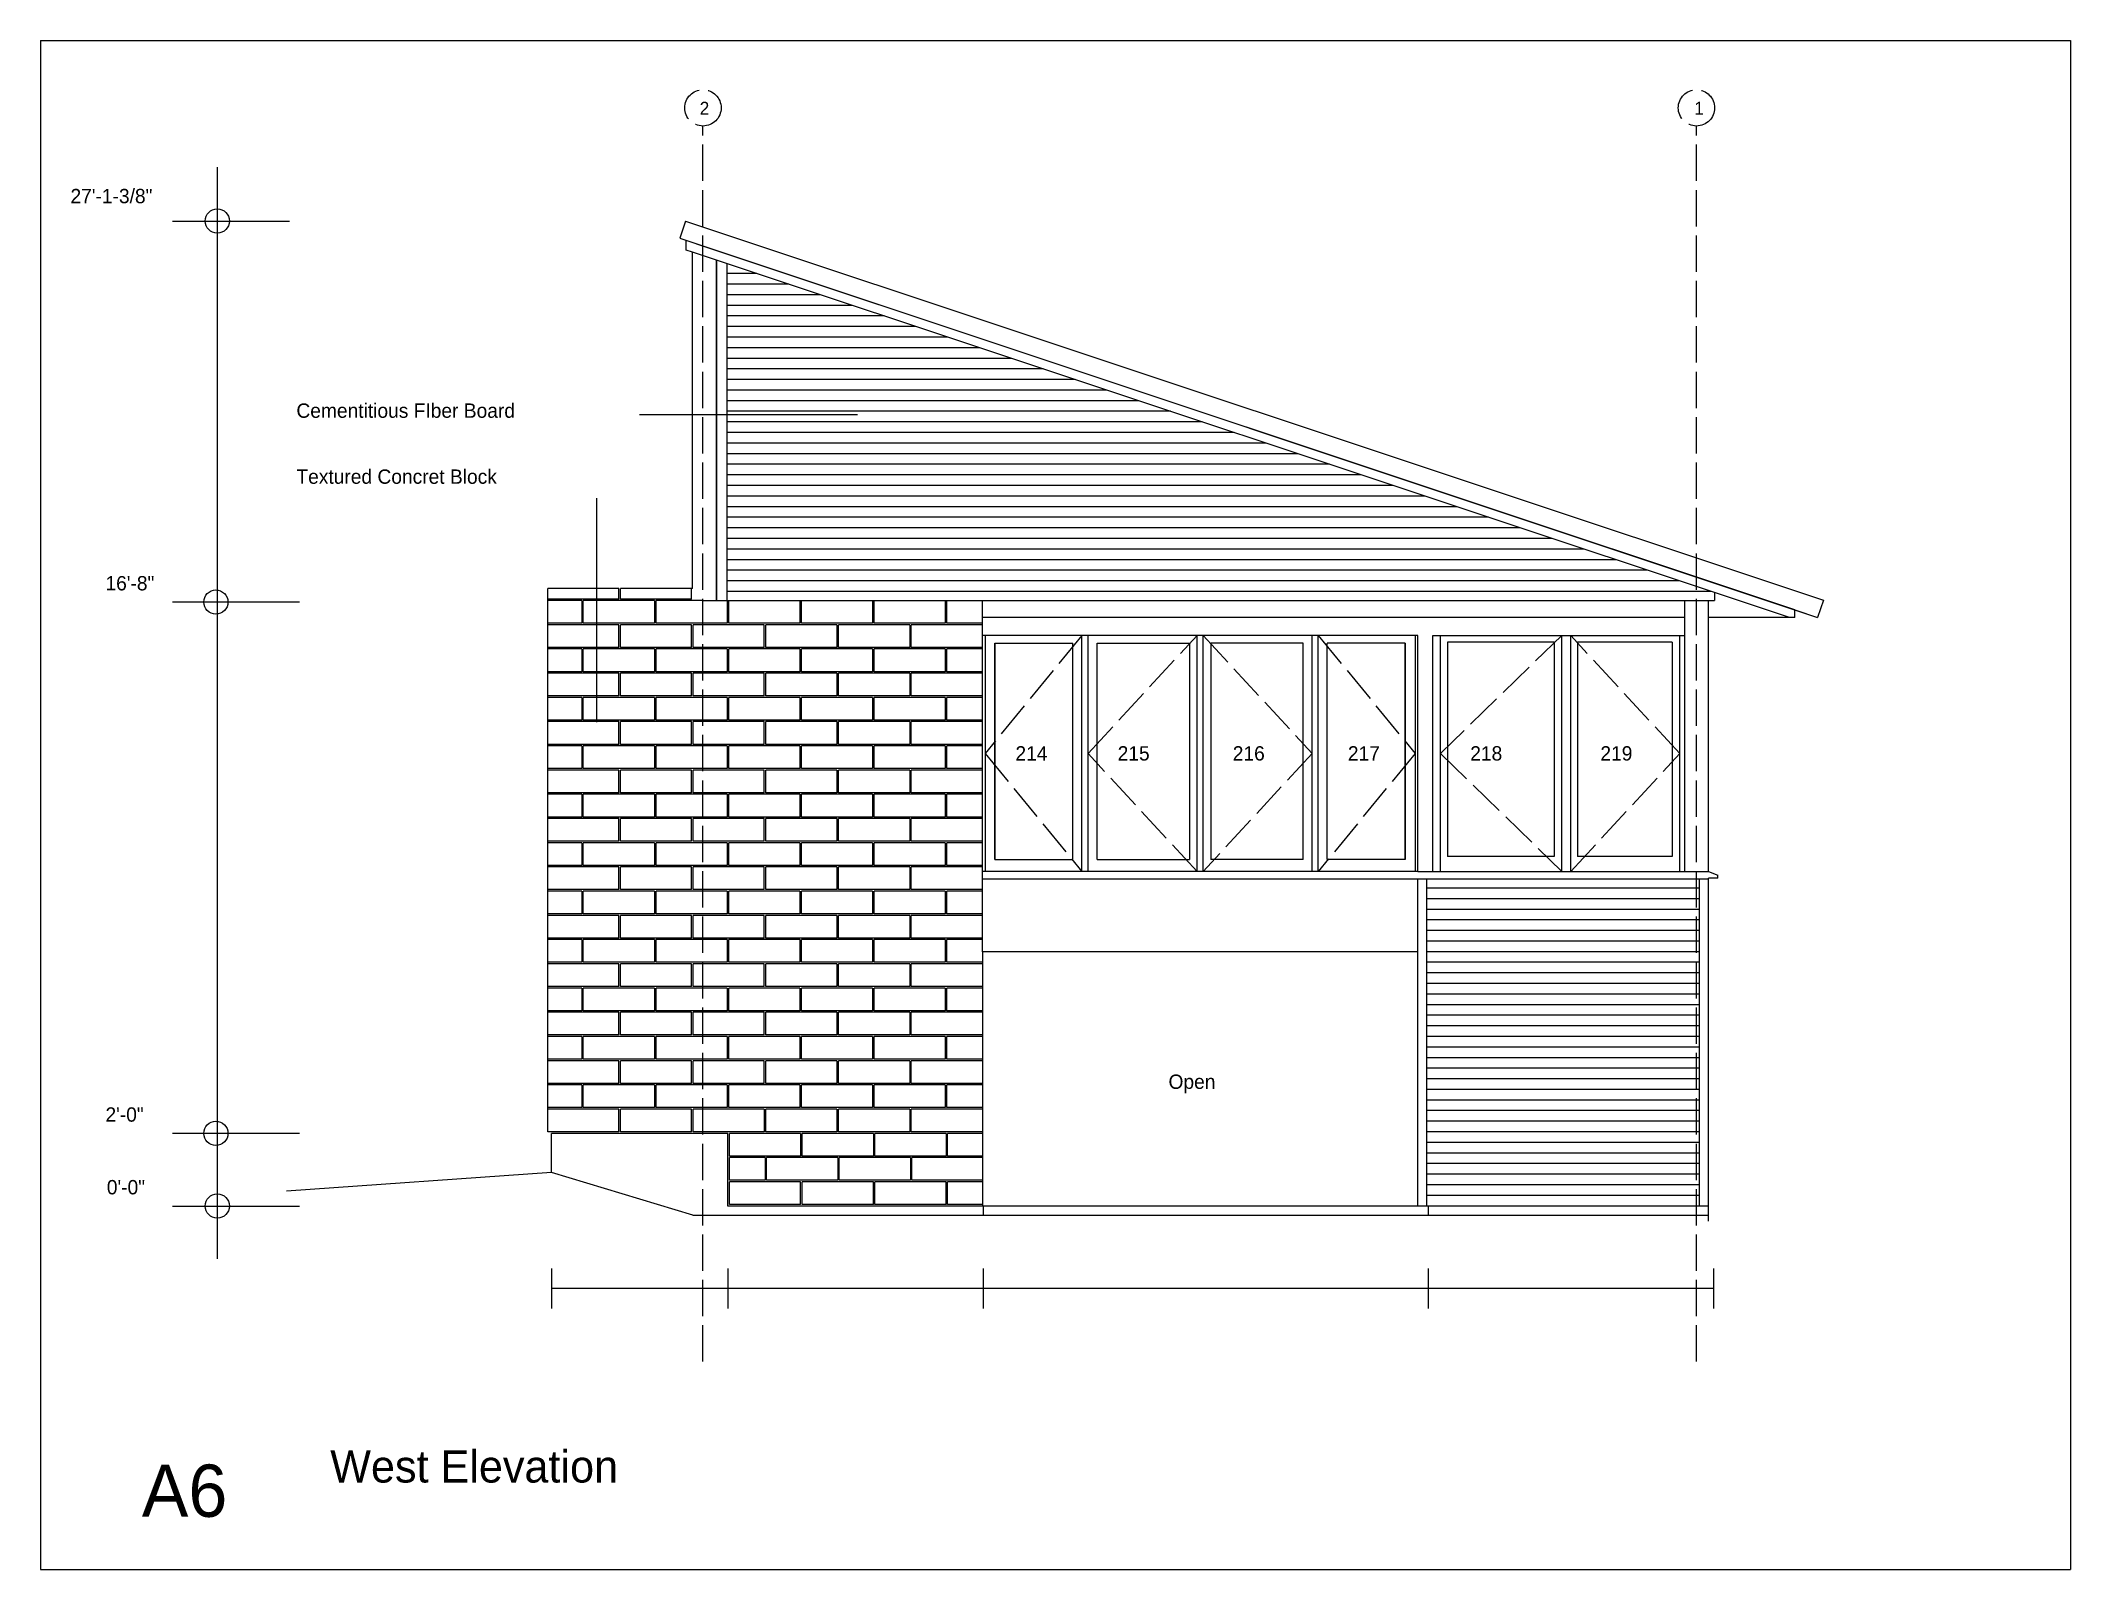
# Model space of a CAD drawing. Header units: inches. Extents: x 1328 to 6141, y 1498 to 3235.
# Drawn here: x 3805 to 4475, y 2730 to 3235 of the extents above; entities that cross this region are included whole.
import ezdxf

# ---------------------------------------------------------------- set-up
doc = ezdxf.new("R2010")
doc.units = ezdxf.units.IN
doc.header["$MEASUREMENT"] = 0
doc.linetypes.add('ACAD_ISO02W100', pattern=[15, 12, -3])
for name, color, linetype in [('blocks', 251, 'Continuous'), ('const', 253, 'Continuous'), ('e1', 253, 'Continuous'), ('e2', 251, 'Continuous'), ('glassSwing', 172, 'ACAD_ISO02W100'), ('grid', 30, 'ACAD_ISO02W100'), ('walls', 7, 'Continuous')]:
    doc.layers.add(name, color=color, linetype=linetype)

msp = doc.modelspace()

# ---------------------------------------------------------------- texts
at = {"layer": 'const', "attachment_point": 1}
for s, insert, char_height, width in [('2', (4022.22, 3215.12), 4.26, 1625.1973), ('1', (4350.58, 3215.16), 4.26, 1625.1973), ('27\'-1-3/8"', (3814.5, 3186.36), 4.736, 1805.7748), ('Cementitious FIber Board', (3889.09, 3115.48), 4.7359, 1805.7748), ('Textured Concret Block', (3889.09, 3093.68), 4.7359, 1805.7748), ('16\'-8"', (3826.05, 3058.47), 4.736, 1805.7748), ('214', (4126.47, 3002.27), 4.736, 1805.7748), ('215', (4160.22, 3002.27), 4.736, 1805.7748), ('216', (4198.22, 3002.27), 4.736, 1805.7748), ('217', (4236.22, 3002.27), 4.736, 1805.7748), ('218', (4276.62, 3002.27), 4.736, 1805.7748), ('219', (4319.59, 3002.27), 4.736, 1805.7748), ('Open', (4177.01, 2893.81), 4.736, 1805.7748), ('2\'-0"', (3826.05, 2882.97), 4.736, 1805.7748), ('0\'-0"', (3826.5, 2858.97), 4.736, 1805.7748), ('West Elevation', (3900.25, 2769.69), 10.6557, 4062.9933), ('A6', (3838.04, 2764.98), 17.262, 6582.0491)]:
    msp.add_mtext(s, dxfattribs=dict(at, insert=insert, char_height=char_height, width=width))

# ---------------------------------------------------------------- linework, layer by layer
for p, q in [((3804.63, 3235.35), (4474.76, 3235.35)), ((3804.63, 3235.35), (3804.63, 2730.34)), ((4474.76, 3235.35), (4474.76, 2730.34)), ((3804.63, 2730.34), (4474.76, 2730.34))]:
    msp.add_line(p, q)
at = {"layer": 'blocks'}
for p, q in [((3995.56, 3050.88), (3972.06, 3050.88)), ((3983.31, 3050.38), (3972.06, 3050.38)), ((3983.31, 3050.38), (3983.31, 3042.88)), ((4007.31, 3050.38), (3983.81, 3050.38)), ((3983.81, 3042.88), (3983.81, 3050.38)), ((3995.56, 3050.88), (3995.56, 3054.38)), ((3996.06, 3050.88), (3996.06, 3054.38)), ((4019.56, 3050.88), (3996.06, 3050.88)), ((4007.31, 3050.38), (4007.31, 3042.88)), ((4023.31, 3050.38), (4007.81, 3050.38)), ((4007.81, 3042.88), (4007.81, 3050.38)), ((4019.56, 3050.88), (4019.56, 3054.38)), ((4031.31, 3050.38), (4031.31, 3042.88)), ((4031.81, 3042.88), (4031.81, 3050.38)), ((4055.31, 3050.38), (4055.31, 3042.88)), ((4055.81, 3042.88), (4055.81, 3050.38)), ((4079.31, 3050.38), (4079.31, 3042.88)), ((4079.81, 3042.88), (4079.81, 3050.38)), ((4103.31, 3050.38), (4103.31, 3042.88)), ((4103.81, 3042.88), (4103.81, 3050.38)), ((3983.31, 3042.88), (3972.06, 3042.88)), ((4007.31, 3042.88), (3983.81, 3042.88)), ((4031.31, 3042.88), (4007.81, 3042.88)), ((4055.31, 3042.88), (4031.81, 3042.88)), ((4079.31, 3042.88), (4055.81, 3042.88)), ((4103.31, 3042.88), (4079.81, 3042.88)), ((4115.56, 3042.88), (4103.81, 3042.88)), ((3995.56, 3042.38), (3972.06, 3042.38)), ((3995.56, 3034.88), (3995.56, 3042.38)), ((4019.56, 3042.38), (3996.06, 3042.38)), ((3996.06, 3034.88), (3996.06, 3042.38)), ((4019.56, 3034.88), (4019.56, 3042.38)), ((4020.06, 3034.88), (4020.06, 3042.38)), ((4043.56, 3042.38), (4020.06, 3042.38)), ((4043.56, 3034.88), (4043.56, 3042.38)), ((4067.56, 3042.38), (4044.06, 3042.38)), ((4044.06, 3034.88), (4044.06, 3042.38)), ((4067.56, 3042.38), (4067.56, 3034.88)), ((4091.56, 3042.38), (4068.06, 3042.38)), ((4068.06, 3034.88), (4068.06, 3042.38)), ((4091.56, 3042.38), (4091.56, 3034.88)), ((4115.56, 3042.38), (4092.06, 3042.38)), ((4092.06, 3034.88), (4092.06, 3042.38)), ((3995.56, 3034.88), (3972.06, 3034.88)), ((3983.31, 3034.38), (3972.06, 3034.38)), ((3983.31, 3034.38), (3983.31, 3026.88)), ((4007.31, 3034.38), (3983.81, 3034.38)), ((3983.81, 3026.88), (3983.81, 3034.38)), ((4019.56, 3034.88), (3996.06, 3034.88)), ((4007.31, 3034.38), (4007.31, 3026.88)), ((4007.81, 3026.88), (4007.81, 3034.38)), ((4031.31, 3034.38), (4007.81, 3034.38)), ((4043.56, 3034.88), (4020.06, 3034.88)), ((4031.31, 3034.38), (4031.31, 3026.88)), ((4055.31, 3034.38), (4031.81, 3034.38)), ((4031.81, 3026.88), (4031.81, 3034.38)), ((4067.56, 3034.88), (4044.06, 3034.88)), ((4055.31, 3034.38), (4055.31, 3026.88)), ((4055.81, 3026.88), (4055.81, 3034.38)), ((4079.31, 3034.38), (4055.81, 3034.38)), ((4091.56, 3034.88), (4068.06, 3034.88)), ((4079.31, 3034.38), (4079.31, 3026.88)), ((4103.31, 3034.38), (4079.81, 3034.38)), ((4079.81, 3026.88), (4079.81, 3034.38)), ((4115.56, 3034.88), (4092.06, 3034.88)), ((4103.31, 3034.38), (4103.31, 3026.88)), ((4103.81, 3026.88), (4103.81, 3034.38)), ((4115.56, 3034.38), (4103.81, 3034.38)), ((3983.31, 3026.88), (3972.06, 3026.88)), ((3995.56, 3026.38), (3972.06, 3026.38)), ((4007.31, 3026.88), (3983.81, 3026.88)), ((3995.56, 3018.88), (3995.56, 3026.38)), ((4019.56, 3026.38), (3996.06, 3026.38)), ((3996.06, 3018.88), (3996.06, 3026.38)), ((4031.31, 3026.88), (4007.81, 3026.88)), ((4019.56, 3018.88), (4019.56, 3026.38)), ((4043.56, 3026.38), (4020.06, 3026.38)), ((4020.06, 3018.88), (4020.06, 3026.38)), ((4055.31, 3026.88), (4031.81, 3026.88)), ((4043.56, 3018.88), (4043.56, 3026.38)), ((4067.56, 3026.38), (4044.06, 3026.38)), ((4044.06, 3018.88), (4044.06, 3026.38)), ((4079.31, 3026.88), (4055.81, 3026.88)), ((4067.56, 3026.38), (4067.56, 3018.88)), ((4091.56, 3026.38), (4068.06, 3026.38)), ((4068.06, 3018.88), (4068.06, 3026.38)), ((4103.31, 3026.88), (4079.81, 3026.88)), ((4091.56, 3026.38), (4091.56, 3018.88)), ((4115.56, 3026.38), (4092.06, 3026.38)), ((4092.06, 3018.88), (4092.06, 3026.38)), ((4115.56, 3026.88), (4103.81, 3026.88)), ((3995.56, 3018.88), (3972.06, 3018.88)), ((3983.31, 3018.38), (3972.06, 3018.38)), ((3983.31, 3018.38), (3983.31, 3010.88)), ((4007.31, 3018.38), (3983.81, 3018.38)), ((3983.81, 3010.88), (3983.81, 3018.38)), ((4019.56, 3018.88), (3996.06, 3018.88)), ((4007.31, 3018.38), (4007.31, 3010.88)), ((4007.81, 3010.88), (4007.81, 3018.38)), ((4031.31, 3018.38), (4007.81, 3018.38)), ((4043.56, 3018.88), (4020.06, 3018.88)), ((4031.31, 3018.38), (4031.31, 3010.88)), ((4055.31, 3018.38), (4031.81, 3018.38)), ((4031.81, 3010.88), (4031.81, 3018.38)), ((4067.56, 3018.88), (4044.06, 3018.88)), ((4055.31, 3018.38), (4055.31, 3010.88)), ((4055.81, 3010.88), (4055.81, 3018.38)), ((4079.31, 3018.38), (4055.81, 3018.38)), ((4091.56, 3018.88), (4068.06, 3018.88)), ((4079.31, 3018.38), (4079.31, 3010.88)), ((4103.31, 3018.38), (4079.81, 3018.38)), ((4079.81, 3010.88), (4079.81, 3018.38)), ((4115.56, 3018.88), (4092.06, 3018.88)), ((4103.31, 3018.38), (4103.31, 3010.88)), ((4103.81, 3010.88), (4103.81, 3018.38)), ((4115.56, 3018.38), (4103.81, 3018.38)), ((3983.31, 3010.88), (3972.06, 3010.88)), ((3995.56, 3010.38), (3972.06, 3010.38)), ((4007.31, 3010.88), (3983.81, 3010.88)), ((3995.56, 3002.88), (3995.56, 3010.38)), ((4019.56, 3010.38), (3996.06, 3010.38)), ((3996.06, 3002.88), (3996.06, 3010.38)), ((4031.31, 3010.88), (4007.81, 3010.88)), ((4019.56, 3002.88), (4019.56, 3010.38)), ((4020.06, 3002.88), (4020.06, 3010.38)), ((4043.56, 3010.38), (4020.06, 3010.38)), ((4055.31, 3010.88), (4031.81, 3010.88)), ((4043.56, 3002.88), (4043.56, 3010.38)), ((4067.56, 3010.38), (4044.06, 3010.38)), ((4044.06, 3002.88), (4044.06, 3010.38)), ((4079.31, 3010.88), (4055.81, 3010.88)), ((4067.56, 3010.38), (4067.56, 3002.88)), ((4091.56, 3010.38), (4068.06, 3010.38)), ((4068.06, 3002.88), (4068.06, 3010.38)), ((4103.31, 3010.88), (4079.81, 3010.88)), ((4091.56, 3010.38), (4091.56, 3002.88)), ((4115.56, 3010.38), (4092.06, 3010.38)), ((4092.06, 3002.88), (4092.06, 3010.38)), ((4115.56, 3010.88), (4103.81, 3010.88)), ((3995.56, 3002.88), (3972.06, 3002.88)), ((3983.31, 3002.38), (3972.06, 3002.38)), ((3983.31, 3002.38), (3983.31, 2994.88)), ((4007.31, 3002.38), (3983.81, 3002.38)), ((3983.81, 2994.88), (3983.81, 3002.38)), ((4019.56, 3002.88), (3996.06, 3002.88)), ((4007.31, 3002.38), (4007.31, 2994.88)), ((4007.81, 2994.88), (4007.81, 3002.38)), ((4031.31, 3002.38), (4007.81, 3002.38)), ((4043.56, 3002.88), (4020.06, 3002.88)), ((4031.31, 3002.38), (4031.31, 2994.88)), ((4055.31, 3002.38), (4031.81, 3002.38)), ((4031.81, 2994.88), (4031.81, 3002.38)), ((4067.56, 3002.88), (4044.06, 3002.88)), ((4055.31, 3002.38), (4055.31, 2994.88)), ((4055.81, 2994.88), (4055.81, 3002.38)), ((4079.31, 3002.38), (4055.81, 3002.38)), ((4091.56, 3002.88), (4068.06, 3002.88)), ((4079.31, 3002.38), (4079.31, 2994.88)), ((4103.31, 3002.38), (4079.81, 3002.38)), ((4079.81, 2994.88), (4079.81, 3002.38)), ((4115.56, 3002.88), (4092.06, 3002.88)), ((4103.31, 3002.38), (4103.31, 2994.88)), ((4103.81, 2994.88), (4103.81, 3002.38)), ((4115.56, 3002.38), (4103.81, 3002.38)), ((3983.31, 2994.88), (3972.06, 2994.88)), ((3995.56, 2994.38), (3972.06, 2994.38)), ((4007.31, 2994.88), (3983.81, 2994.88)), ((3995.56, 2986.88), (3995.56, 2994.38)), ((4019.56, 2994.38), (3996.06, 2994.38)), ((3996.06, 2986.88), (3996.06, 2994.38)), ((4031.31, 2994.88), (4007.81, 2994.88)), ((4019.56, 2986.88), (4019.56, 2994.38)), ((4020.06, 2986.88), (4020.06, 2994.38)), ((4043.56, 2994.38), (4020.06, 2994.38)), ((4055.31, 2994.88), (4031.81, 2994.88)), ((4043.56, 2986.88), (4043.56, 2994.38)), ((4067.56, 2994.38), (4044.06, 2994.38)), ((4044.06, 2986.88), (4044.06, 2994.38)), ((4079.31, 2994.88), (4055.81, 2994.88)), ((4067.56, 2994.38), (4067.56, 2986.88)), ((4091.56, 2994.38), (4068.06, 2994.38)), ((4068.06, 2986.88), (4068.06, 2994.38)), ((4103.31, 2994.88), (4079.81, 2994.88)), ((4091.56, 2994.38), (4091.56, 2986.88)), ((4115.56, 2994.38), (4092.06, 2994.38)), ((4092.06, 2986.88), (4092.06, 2994.38)), ((4115.56, 2994.88), (4103.81, 2994.88)), ((3995.56, 2986.88), (3972.06, 2986.88)), ((3983.31, 2986.38), (3972.06, 2986.38)), ((3983.31, 2986.38), (3983.31, 2978.88)), ((4007.31, 2986.38), (3983.81, 2986.38)), ((3983.81, 2978.88), (3983.81, 2986.38)), ((4019.56, 2986.88), (3996.06, 2986.88)), ((4007.31, 2986.38), (4007.31, 2978.88)), ((4007.81, 2978.88), (4007.81, 2986.38)), ((4031.31, 2986.38), (4007.81, 2986.38)), ((4043.56, 2986.88), (4020.06, 2986.88)), ((4031.31, 2986.38), (4031.31, 2978.88)), ((4055.31, 2986.38), (4031.81, 2986.38)), ((4031.81, 2978.88), (4031.81, 2986.38)), ((4067.56, 2986.88), (4044.06, 2986.88)), ((4055.31, 2986.38), (4055.31, 2978.88)), ((4055.81, 2978.88), (4055.81, 2986.38)), ((4079.31, 2986.38), (4055.81, 2986.38)), ((4091.56, 2986.88), (4068.06, 2986.88)), ((4079.31, 2986.38), (4079.31, 2978.88)), ((4103.31, 2986.38), (4079.81, 2986.38)), ((4079.81, 2978.88), (4079.81, 2986.38)), ((4115.56, 2986.88), (4092.06, 2986.88)), ((4103.31, 2986.38), (4103.31, 2978.88)), ((4103.81, 2978.88), (4103.81, 2986.38)), ((4115.56, 2986.38), (4103.81, 2986.38)), ((3983.31, 2978.88), (3972.06, 2978.88)), ((3995.56, 2978.38), (3972.06, 2978.38)), ((4007.31, 2978.88), (3983.81, 2978.88)), ((3995.56, 2970.88), (3995.56, 2978.38)), ((3996.06, 2970.88), (3996.06, 2978.38)), ((4019.56, 2978.38), (3996.06, 2978.38)), ((4031.31, 2978.88), (4007.81, 2978.88)), ((4019.56, 2970.88), (4019.56, 2978.38)), ((4020.06, 2970.88), (4020.06, 2978.38)), ((4043.56, 2978.38), (4020.06, 2978.38)), ((4055.31, 2978.88), (4031.81, 2978.88)), ((4043.56, 2970.88), (4043.56, 2978.38)), ((4044.06, 2970.88), (4044.06, 2978.38)), ((4067.56, 2978.38), (4044.06, 2978.38)), ((4079.31, 2978.88), (4055.81, 2978.88)), ((4067.56, 2978.38), (4067.56, 2970.88)), ((4068.06, 2970.88), (4068.06, 2978.38)), ((4091.56, 2978.38), (4068.06, 2978.38)), ((4103.31, 2978.88), (4079.81, 2978.88)), ((4091.56, 2978.38), (4091.56, 2970.88)), ((4092.06, 2970.88), (4092.06, 2978.38)), ((4115.56, 2978.38), (4092.06, 2978.38)), ((4115.56, 2978.88), (4103.81, 2978.88)), ((3995.56, 2970.88), (3972.06, 2970.88)), ((3983.31, 2970.38), (3972.06, 2970.38)), ((3983.31, 2970.38), (3983.31, 2962.88)), ((4007.31, 2970.38), (3983.81, 2970.38)), ((3983.81, 2962.88), (3983.81, 2970.38)), ((4019.56, 2970.88), (3996.06, 2970.88)), ((4007.31, 2970.38), (4007.31, 2962.88)), ((4007.81, 2962.88), (4007.81, 2970.38)), ((4031.31, 2970.38), (4007.81, 2970.38)), ((4043.56, 2970.88), (4020.06, 2970.88)), ((4031.31, 2970.38), (4031.31, 2962.88)), ((4055.31, 2970.38), (4031.81, 2970.38)), ((4031.81, 2962.88), (4031.81, 2970.38)), ((4067.56, 2970.88), (4044.06, 2970.88)), ((4055.31, 2970.38), (4055.31, 2962.88)), ((4055.81, 2962.88), (4055.81, 2970.38)), ((4079.31, 2970.38), (4055.81, 2970.38)), ((4091.56, 2970.88), (4068.06, 2970.88)), ((4079.31, 2970.38), (4079.31, 2962.88)), ((4103.31, 2970.38), (4079.81, 2970.38)), ((4079.81, 2962.88), (4079.81, 2970.38)), ((4115.56, 2970.88), (4092.06, 2970.88)), ((4103.31, 2970.38), (4103.31, 2962.88)), ((4103.81, 2962.88), (4103.81, 2970.38)), ((4115.56, 2970.38), (4103.81, 2970.38)), ((3983.31, 2962.88), (3972.06, 2962.88)), ((3995.56, 2962.38), (3972.06, 2962.38)), ((4007.31, 2962.88), (3983.81, 2962.88)), ((3995.56, 2954.88), (3995.56, 2962.38)), ((4019.56, 2962.38), (3996.06, 2962.38)), ((3996.06, 2954.88), (3996.06, 2962.38)), ((4031.31, 2962.88), (4007.81, 2962.88)), ((4019.56, 2954.88), (4019.56, 2962.38)), ((4020.06, 2954.88), (4020.06, 2962.38)), ((4043.56, 2962.38), (4020.06, 2962.38)), ((4055.31, 2962.88), (4031.81, 2962.88)), ((4043.56, 2954.88), (4043.56, 2962.38)), ((4067.56, 2962.38), (4044.06, 2962.38)), ((4044.06, 2954.88), (4044.06, 2962.38)), ((4079.31, 2962.88), (4055.81, 2962.88)), ((4067.56, 2962.38), (4067.56, 2954.88)), ((4091.56, 2962.38), (4068.06, 2962.38)), ((4068.06, 2954.88), (4068.06, 2962.38)), ((4103.31, 2962.88), (4079.81, 2962.88)), ((4091.56, 2962.38), (4091.56, 2954.88)), ((4115.56, 2962.38), (4092.06, 2962.38)), ((4092.06, 2954.88), (4092.06, 2962.38)), ((4115.56, 2962.88), (4103.81, 2962.88)), ((3995.56, 2954.88), (3972.06, 2954.88)), ((3983.31, 2954.38), (3972.06, 2954.38)), ((3983.31, 2954.38), (3983.31, 2946.88)), ((4007.31, 2954.38), (3983.81, 2954.38)), ((3983.81, 2946.88), (3983.81, 2954.38)), ((4019.56, 2954.88), (3996.06, 2954.88)), ((4007.31, 2954.38), (4007.31, 2946.88)), ((4031.31, 2954.38), (4007.81, 2954.38)), ((4007.81, 2946.88), (4007.81, 2954.38)), ((4043.56, 2954.88), (4020.06, 2954.88)), ((4031.31, 2954.38), (4031.31, 2946.88)), ((4055.31, 2954.38), (4031.81, 2954.38)), ((4031.81, 2946.88), (4031.81, 2954.38)), ((4067.56, 2954.88), (4044.06, 2954.88)), ((4055.31, 2954.38), (4055.31, 2946.88)), ((4079.31, 2954.38), (4055.81, 2954.38)), ((4055.81, 2946.88), (4055.81, 2954.38)), ((4091.56, 2954.88), (4068.06, 2954.88)), ((4079.31, 2954.38), (4079.31, 2946.88)), ((4103.31, 2954.38), (4079.81, 2954.38)), ((4079.81, 2946.88), (4079.81, 2954.38)), ((4115.56, 2954.88), (4092.06, 2954.88)), ((4103.31, 2954.38), (4103.31, 2946.88)), ((4115.56, 2954.38), (4103.81, 2954.38)), ((4103.81, 2946.88), (4103.81, 2954.38)), ((3983.31, 2946.88), (3972.06, 2946.88)), ((3995.56, 2946.38), (3972.06, 2946.38)), ((4007.31, 2946.88), (3983.81, 2946.88)), ((3995.56, 2938.88), (3995.56, 2946.38)), ((3996.06, 2938.88), (3996.06, 2946.38)), ((4019.56, 2946.38), (3996.06, 2946.38)), ((4031.31, 2946.88), (4007.81, 2946.88)), ((4019.56, 2938.88), (4019.56, 2946.38)), ((4020.06, 2938.88), (4020.06, 2946.38)), ((4043.56, 2946.38), (4020.06, 2946.38)), ((4055.31, 2946.88), (4031.81, 2946.88)), ((4043.56, 2938.88), (4043.56, 2946.38)), ((4067.56, 2946.38), (4044.06, 2946.38)), ((4044.06, 2938.88), (4044.06, 2946.38)), ((4079.31, 2946.88), (4055.81, 2946.88)), ((4067.56, 2946.38), (4067.56, 2938.88)), ((4068.06, 2938.88), (4068.06, 2946.38)), ((4091.56, 2946.38), (4068.06, 2946.38)), ((4103.31, 2946.88), (4079.81, 2946.88)), ((4091.56, 2946.38), (4091.56, 2938.88)), ((4115.56, 2946.38), (4092.06, 2946.38)), ((4092.06, 2938.88), (4092.06, 2946.38)), ((4115.56, 2946.88), (4103.81, 2946.88)), ((3995.56, 2938.88), (3972.06, 2938.88)), ((3983.31, 2938.38), (3972.06, 2938.38)), ((3983.31, 2938.38), (3983.31, 2930.88)), ((4007.31, 2938.38), (3983.81, 2938.38)), ((3983.81, 2930.88), (3983.81, 2938.38)), ((4019.56, 2938.88), (3996.06, 2938.88)), ((4007.31, 2938.38), (4007.31, 2930.88)), ((4031.31, 2938.38), (4007.81, 2938.38)), ((4007.81, 2930.88), (4007.81, 2938.38)), ((4043.56, 2938.88), (4020.06, 2938.88)), ((4031.31, 2938.38), (4031.31, 2930.88)), ((4055.31, 2938.38), (4031.81, 2938.38)), ((4031.81, 2930.88), (4031.81, 2938.38)), ((4067.56, 2938.88), (4044.06, 2938.88)), ((4055.31, 2938.38), (4055.31, 2930.88)), ((4079.31, 2938.38), (4055.81, 2938.38)), ((4055.81, 2930.88), (4055.81, 2938.38)), ((4091.56, 2938.88), (4068.06, 2938.88)), ((4079.31, 2938.38), (4079.31, 2930.88)), ((4103.31, 2938.38), (4079.81, 2938.38)), ((4079.81, 2930.88), (4079.81, 2938.38)), ((4115.56, 2938.88), (4092.06, 2938.88)), ((4103.31, 2938.38), (4103.31, 2930.88)), ((4115.56, 2938.38), (4103.81, 2938.38)), ((4103.81, 2930.88), (4103.81, 2938.38)), ((3983.31, 2930.88), (3972.06, 2930.88)), ((3995.56, 2930.38), (3972.06, 2930.38)), ((4007.31, 2930.88), (3983.81, 2930.88)), ((3995.56, 2922.88), (3995.56, 2930.38)), ((4019.56, 2930.38), (3996.06, 2930.38)), ((3996.06, 2922.88), (3996.06, 2930.38)), ((4031.31, 2930.88), (4007.81, 2930.88)), ((4019.56, 2922.88), (4019.56, 2930.38)), ((4020.06, 2922.88), (4020.06, 2930.38)), ((4043.56, 2930.38), (4020.06, 2930.38)), ((4055.31, 2930.88), (4031.81, 2930.88)), ((4043.56, 2922.88), (4043.56, 2930.38)), ((4067.56, 2930.38), (4044.06, 2930.38)), ((4044.06, 2922.88), (4044.06, 2930.38)), ((4079.31, 2930.88), (4055.81, 2930.88)), ((4067.56, 2930.38), (4067.56, 2922.88)), ((4091.56, 2930.38), (4068.06, 2930.38)), ((4068.06, 2922.88), (4068.06, 2930.38)), ((4103.31, 2930.88), (4079.81, 2930.88)), ((4091.56, 2930.38), (4091.56, 2922.88)), ((4115.56, 2930.38), (4092.06, 2930.38)), ((4092.06, 2922.88), (4092.06, 2930.38)), ((4115.56, 2930.88), (4103.81, 2930.88)), ((3995.56, 2922.88), (3972.06, 2922.88)), ((3983.31, 2922.38), (3972.06, 2922.38)), ((3983.31, 2922.38), (3983.31, 2914.88)), ((4007.31, 2922.38), (3983.81, 2922.38)), ((3983.81, 2914.88), (3983.81, 2922.38)), ((4019.56, 2922.88), (3996.06, 2922.88)), ((4007.31, 2922.38), (4007.31, 2914.88)), ((4007.81, 2914.88), (4007.81, 2922.38)), ((4031.31, 2922.38), (4007.81, 2922.38)), ((4043.56, 2922.88), (4020.06, 2922.88)), ((4031.31, 2922.38), (4031.31, 2914.88)), ((4055.31, 2922.38), (4031.81, 2922.38)), ((4031.81, 2914.88), (4031.81, 2922.38)), ((4067.56, 2922.88), (4044.06, 2922.88)), ((4055.31, 2922.38), (4055.31, 2914.88)), ((4055.81, 2914.88), (4055.81, 2922.38)), ((4079.31, 2922.38), (4055.81, 2922.38)), ((4091.56, 2922.88), (4068.06, 2922.88)), ((4079.31, 2922.38), (4079.31, 2914.88)), ((4103.31, 2922.38), (4079.81, 2922.38)), ((4079.81, 2914.88), (4079.81, 2922.38)), ((4115.56, 2922.88), (4092.06, 2922.88)), ((4103.31, 2922.38), (4103.31, 2914.88)), ((4103.81, 2914.88), (4103.81, 2922.38)), ((4115.56, 2922.38), (4103.81, 2922.38)), ((3983.31, 2914.88), (3972.06, 2914.88)), ((3995.56, 2914.38), (3972.06, 2914.38)), ((4007.31, 2914.88), (3983.81, 2914.88)), ((3995.56, 2906.88), (3995.56, 2914.38)), ((4019.56, 2914.38), (3996.06, 2914.38)), ((3996.06, 2906.88), (3996.06, 2914.38)), ((4031.31, 2914.88), (4007.81, 2914.88)), ((4019.56, 2906.88), (4019.56, 2914.38)), ((4020.06, 2906.88), (4020.06, 2914.38)), ((4043.56, 2914.38), (4020.06, 2914.38)), ((4055.31, 2914.88), (4031.81, 2914.88)), ((4043.56, 2906.88), (4043.56, 2914.38)), ((4067.56, 2914.38), (4044.06, 2914.38)), ((4044.06, 2906.88), (4044.06, 2914.38)), ((4079.31, 2914.88), (4055.81, 2914.88)), ((4067.56, 2914.38), (4067.56, 2906.88)), ((4091.56, 2914.38), (4068.06, 2914.38)), ((4068.06, 2906.88), (4068.06, 2914.38)), ((4103.31, 2914.88), (4079.81, 2914.88)), ((4091.56, 2914.38), (4091.56, 2906.88)), ((4115.56, 2914.38), (4092.06, 2914.38)), ((4092.06, 2906.88), (4092.06, 2914.38)), ((4115.56, 2914.88), (4103.81, 2914.88)), ((3995.56, 2906.88), (3972.06, 2906.88)), ((3983.31, 2906.38), (3972.06, 2906.38)), ((3983.31, 2906.38), (3983.31, 2898.88)), ((3983.81, 2898.88), (3983.81, 2906.38)), ((4007.31, 2906.38), (3983.81, 2906.38)), ((4019.56, 2906.88), (3996.06, 2906.88)), ((4007.31, 2906.38), (4007.31, 2898.88)), ((4007.81, 2898.88), (4007.81, 2906.38)), ((4031.31, 2906.38), (4007.81, 2906.38)), ((4043.56, 2906.88), (4020.06, 2906.88)), ((4031.31, 2906.38), (4031.31, 2898.88)), ((4055.31, 2906.38), (4031.81, 2906.38)), ((4031.81, 2898.88), (4031.81, 2906.38)), ((4067.56, 2906.88), (4044.06, 2906.88)), ((4055.31, 2906.38), (4055.31, 2898.88)), ((4055.81, 2898.88), (4055.81, 2906.38)), ((4079.31, 2906.38), (4055.81, 2906.38)), ((4091.56, 2906.88), (4068.06, 2906.88)), ((4079.31, 2906.38), (4079.31, 2898.88)), ((4079.81, 2898.88), (4079.81, 2906.38)), ((4103.31, 2906.38), (4079.81, 2906.38)), ((4115.56, 2906.88), (4092.06, 2906.88)), ((4103.31, 2906.38), (4103.31, 2898.88)), ((4103.81, 2898.88), (4103.81, 2906.38)), ((4115.56, 2906.38), (4103.81, 2906.38)), ((3983.31, 2898.88), (3972.06, 2898.88)), ((3995.56, 2898.38), (3972.06, 2898.38)), ((4007.31, 2898.88), (3983.81, 2898.88)), ((3995.56, 2890.88), (3995.56, 2898.38)), ((4019.56, 2898.38), (3996.06, 2898.38)), ((3996.06, 2890.88), (3996.06, 2898.38)), ((4031.31, 2898.88), (4007.81, 2898.88)), ((4019.56, 2890.88), (4019.56, 2898.38)), ((4020.06, 2890.88), (4020.06, 2898.38)), ((4043.56, 2898.38), (4020.06, 2898.38)), ((4055.31, 2898.88), (4031.81, 2898.88)), ((4043.56, 2890.88), (4043.56, 2898.38)), ((4067.56, 2898.38), (4044.06, 2898.38)), ((4044.06, 2890.88), (4044.06, 2898.38)), ((4079.31, 2898.88), (4055.81, 2898.88)), ((4067.56, 2898.38), (4067.56, 2890.88)), ((4091.56, 2898.38), (4068.06, 2898.38)), ((4068.06, 2890.88), (4068.06, 2898.38)), ((4103.31, 2898.88), (4079.81, 2898.88)), ((4091.56, 2898.38), (4091.56, 2890.88)), ((4115.56, 2898.38), (4092.06, 2898.38)), ((4092.06, 2890.88), (4092.06, 2898.38)), ((4115.56, 2898.88), (4103.81, 2898.88)), ((3995.56, 2890.88), (3972.06, 2890.88)), ((3983.31, 2890.38), (3972.06, 2890.38)), ((3983.31, 2890.38), (3983.31, 2882.88)), ((4007.31, 2890.38), (3983.81, 2890.38)), ((3983.81, 2882.88), (3983.81, 2890.38)), ((4019.56, 2890.88), (3996.06, 2890.88)), ((4007.31, 2890.38), (4007.31, 2882.88)), ((4007.81, 2882.88), (4007.81, 2890.38)), ((4031.31, 2890.38), (4007.81, 2890.38)), ((4043.56, 2890.88), (4020.06, 2890.88)), ((4031.31, 2890.38), (4031.31, 2882.88)), ((4055.31, 2890.38), (4031.81, 2890.38)), ((4031.81, 2882.88), (4031.81, 2890.38)), ((4067.56, 2890.88), (4044.06, 2890.88)), ((4055.31, 2890.38), (4055.31, 2882.88)), ((4055.81, 2882.88), (4055.81, 2890.38)), ((4079.31, 2890.38), (4055.81, 2890.38)), ((4091.56, 2890.88), (4068.06, 2890.88)), ((4079.31, 2890.38), (4079.31, 2882.88)), ((4103.31, 2890.38), (4079.81, 2890.38)), ((4079.81, 2882.88), (4079.81, 2890.38)), ((4115.56, 2890.88), (4092.06, 2890.88)), ((4103.31, 2890.38), (4103.31, 2882.88)), ((4115.56, 2890.38), (4103.81, 2890.38)), ((4103.81, 2882.88), (4103.81, 2890.38)), ((3983.31, 2882.88), (3972.06, 2882.88)), ((3995.56, 2882.38), (3972.06, 2882.38)), ((4007.31, 2882.88), (3983.81, 2882.88)), ((3995.56, 2874.88), (3995.56, 2882.38)), ((4019.56, 2882.38), (3996.06, 2882.38)), ((3996.06, 2874.88), (3996.06, 2882.38)), ((4031.31, 2882.88), (4007.81, 2882.88)), ((4019.56, 2874.88), (4019.56, 2882.38)), ((4043.56, 2882.38), (4020.06, 2882.38)), ((4020.06, 2874.88), (4020.06, 2882.38)), ((4055.31, 2882.88), (4031.81, 2882.88)), ((4043.56, 2882.38), (4043.56, 2874.88)), ((4067.56, 2882.38), (4044.06, 2882.38)), ((4044.06, 2874.88), (4044.06, 2882.38)), ((4079.31, 2882.88), (4055.81, 2882.88)), ((4067.56, 2882.38), (4067.56, 2874.88)), ((4091.56, 2882.38), (4068.06, 2882.38)), ((4068.06, 2874.88), (4068.06, 2882.38)), ((4103.31, 2882.88), (4079.81, 2882.88)), ((4091.56, 2882.38), (4091.56, 2874.88)), ((4115.56, 2882.38), (4092.06, 2882.38)), ((4092.06, 2874.88), (4092.06, 2882.38)), ((4115.56, 2882.88), (4103.81, 2882.88)), ((3995.56, 2874.88), (3972.06, 2874.88)), ((4019.56, 2874.88), (3996.06, 2874.88)), ((4043.56, 2874.88), (4020.06, 2874.88)), ((4067.56, 2874.88), (4044.06, 2874.88)), ((4091.56, 2874.88), (4068.06, 2874.88)), ((4115.56, 2874.88), (4092.06, 2874.88)), ((4055.56, 2874.38), (4032.06, 2874.38)), ((4032.06, 2866.88), (4032.06, 2874.38)), ((4055.56, 2874.38), (4055.56, 2866.88)), ((4056.06, 2866.88), (4056.06, 2874.38)), ((4079.56, 2874.38), (4056.06, 2874.38)), ((4079.56, 2874.38), (4079.56, 2866.88)), ((4103.56, 2874.38), (4080.06, 2874.38)), ((4080.06, 2866.88), (4080.06, 2874.38)), ((4103.56, 2874.38), (4103.56, 2866.88)), ((4115.56, 2874.38), (4104.06, 2874.38)), ((4104.06, 2866.88), (4104.06, 2874.38)), ((4055.56, 2866.88), (4032.06, 2866.88)), ((4032.06, 2858.88), (4032.06, 2866.38)), ((4043.81, 2866.38), (4032.06, 2866.38)), ((4043.81, 2866.38), (4043.81, 2858.88)), ((4067.81, 2866.38), (4044.31, 2866.38)), ((4044.31, 2858.88), (4044.31, 2866.38)), ((4079.56, 2866.88), (4056.06, 2866.88)), ((4067.81, 2866.38), (4067.81, 2858.88)), ((4068.31, 2858.88), (4068.31, 2866.38)), ((4091.81, 2866.38), (4068.31, 2866.38)), ((4103.56, 2866.88), (4080.06, 2866.88)), ((4091.81, 2866.38), (4091.81, 2858.88)), ((4115.56, 2866.38), (4092.31, 2866.38)), ((4092.31, 2858.88), (4092.31, 2866.38)), ((4115.56, 2866.88), (4104.06, 2866.88)), ((4043.81, 2858.88), (4032.06, 2858.88)), ((4055.56, 2858.38), (4032.06, 2858.38)), ((4032.06, 2850.88), (4032.06, 2858.38)), ((4067.81, 2858.88), (4044.31, 2858.88)), ((4055.56, 2850.88), (4055.56, 2858.38)), ((4056.06, 2850.88), (4056.06, 2858.38)), ((4079.56, 2858.38), (4056.06, 2858.38)), ((4091.81, 2858.88), (4068.31, 2858.88)), ((4079.56, 2850.88), (4079.56, 2858.38)), ((4103.56, 2858.38), (4080.06, 2858.38)), ((4080.06, 2850.88), (4080.06, 2858.38)), ((4115.56, 2858.88), (4092.31, 2858.88)), ((4103.56, 2850.88), (4103.56, 2858.38)), ((4115.56, 2858.38), (4104.06, 2858.38)), ((4104.06, 2850.88), (4104.06, 2858.38)), ((4055.56, 2850.88), (4032.06, 2850.88)), ((4079.56, 2850.88), (4056.06, 2850.88)), ((4103.56, 2850.88), (4080.06, 2850.88)), ((4115.56, 2850.88), (4104.06, 2850.88))]:
    msp.add_line(p, q, dxfattribs=at)
at = {"layer": 'e1'}
for p, q in [((4027.81, 3162.82), (4027.81, 3050.38)), ((4023.31, 3050.38), (4357.31, 3050.38)), ((4115.56, 2934.38), (4115.56, 3050.38)), ((4355.31, 3044.82), (4355.31, 3050.38)), ((4383.81, 3044.82), (4355.31, 3044.82)), ((4358.31, 2958.72), (4355.31, 2958.72))]:
    msp.add_line(p, q, dxfattribs=at)
at = {"layer": 'e2'}
for p, q in [((3862.95, 3193.52), (3862.95, 2832.95)), ((3848.2, 3175.74), (3886.85, 3175.74)), ((4381.97, 3044.77), (4019.81, 3165.49)), ((4383.81, 3047.32), (4021.31, 3168.15)), ((4027.81, 3050.38), (4027.81, 3162.82)), ((4031.31, 3050.38), (4031.31, 3161.66)), ((4041.14, 3158.38), (4031.31, 3158.38)), ((4051.64, 3154.88), (4031.31, 3154.88)), ((4062.14, 3151.38), (4031.31, 3151.38)), ((4072.64, 3147.88), (4031.31, 3147.88)), ((4083.14, 3144.38), (4031.31, 3144.38)), ((4093.64, 3140.88), (4031.31, 3140.88)), ((4104.14, 3137.38), (4031.31, 3137.38)), ((4114.64, 3133.88), (4031.31, 3133.88)), ((4125.14, 3130.38), (4031.31, 3130.38)), ((4135.64, 3126.88), (4031.31, 3126.88)), ((4146.14, 3123.38), (4031.31, 3123.38)), ((4156.64, 3119.88), (4031.31, 3119.88)), ((4167.14, 3116.38), (4031.31, 3116.38)), ((4177.64, 3112.88), (4031.31, 3112.88)), ((4188.14, 3109.38), (4031.31, 3109.38)), ((4198.64, 3105.88), (4031.31, 3105.88)), ((4209.14, 3102.38), (4031.31, 3102.38)), ((4219.64, 3098.88), (4031.31, 3098.88)), ((4230.14, 3095.38), (4031.31, 3095.38)), ((4240.64, 3091.88), (4031.31, 3091.88)), ((4251.14, 3088.38), (4031.31, 3088.38)), ((4261.64, 3084.88), (4031.31, 3084.88)), ((4272.14, 3081.38), (4031.31, 3081.38)), ((4282.64, 3077.88), (4031.31, 3077.88)), ((4293.14, 3074.38), (4031.31, 3074.38)), ((4303.64, 3070.88), (4031.31, 3070.88)), ((4314.14, 3067.38), (4031.31, 3067.38)), ((4324.64, 3063.88), (4031.31, 3063.88)), ((4335.14, 3060.38), (4031.31, 3060.38)), ((4345.64, 3056.88), (4031.31, 3056.88)), ((3848.2, 3049.9), (3890.16, 3049.9)), ((4356.14, 3053.38), (4031.31, 3053.38)), ((4347.31, 3050.38), (4347.31, 2960.88)), ((4357.31, 3052.99), (4357.31, 3050.38)), ((4347.31, 3044.82), (4115.56, 3044.82)), ((4259.31, 3038.84), (4115.56, 3038.84)), ((4116.43, 3038.84), (4116.43, 2960.88)), ((4119.68, 2964.88), (4119.68, 3036.34)), ((4119.68, 3036.34), (4119.68, 2964.88)), ((4119.68, 3036.34), (4145.43, 3036.34)), ((4145.43, 2964.88), (4145.43, 3036.34)), ((4148.43, 2960.88), (4148.43, 3038.84)), ((4150.43, 2960.88), (4150.43, 3038.84)), ((4153.43, 2964.88), (4153.43, 3036.34)), ((4153.43, 3036.34), (4183.93, 3036.34)), ((4183.93, 3036.34), (4183.93, 2964.88)), ((4186.43, 2960.88), (4186.43, 3038.84)), ((4188.43, 2960.88), (4188.43, 3038.84)), ((4190.93, 3036.34), (4190.93, 2964.88)), ((4221.43, 3036.34), (4190.93, 3036.34)), ((4221.43, 2964.88), (4221.43, 3036.34)), ((4224.43, 2960.88), (4224.43, 3038.84)), ((4226.43, 2960.88), (4226.43, 3038.84)), ((4229.43, 2964.88), (4229.43, 3036.34)), ((4255.18, 3036.34), (4229.43, 3036.34)), ((4255.18, 3036.34), (4255.18, 2964.88)), ((4255.18, 2964.88), (4255.18, 3036.34)), ((4258.43, 3038.84), (4258.43, 2960.88)), ((4259.31, 2960.88), (4259.31, 3038.84)), ((4264.31, 2960.88), (4264.31, 3038.84)), ((4264.31, 3038.84), (4347.31, 3038.84)), ((4266.84, 2960.88), (4266.84, 3038.84)), ((4266.84, 3038.84), (4345.81, 3038.84)), ((4269.09, 3036.59), (4269.09, 2965.79)), ((4304.31, 3036.59), (4269.09, 3036.59)), ((4304.31, 3036.59), (4304.31, 2965.79)), ((4306.81, 2960.88), (4306.81, 3038.84)), ((4309.81, 2960.88), (4309.81, 3038.84)), ((4312.06, 3036.59), (4312.06, 2965.79)), ((4343.31, 3036.59), (4312.06, 3036.59)), ((4343.31, 3036.59), (4343.31, 2965.79)), ((4345.81, 2960.88), (4345.81, 3038.84)), ((4119.68, 2964.88), (4145.43, 2964.88)), ((4153.43, 2964.88), (4183.93, 2964.88)), ((4221.43, 2964.88), (4190.93, 2964.88)), ((4255.18, 2964.88), (4229.43, 2964.88)), ((4304.31, 2965.79), (4269.09, 2965.79)), ((4343.31, 2965.79), (4312.06, 2965.79)), ((4259.31, 2960.88), (4115.56, 2960.88)), ((4355.31, 2958.38), (4115.56, 2958.38)), ((4259.31, 2960.88), (4355.31, 2960.88)), ((4259.31, 2934.38), (4259.31, 2958.38)), ((4262.31, 2850.38), (4262.31, 2958.38)), ((4352.31, 2955.38), (4262.31, 2955.38)), ((4266.84, 2960.88), (4347.31, 2960.88)), ((4352.31, 2850.38), (4352.31, 2958.38)), ((4352.31, 2951.88), (4262.31, 2951.88)), ((4352.31, 2948.38), (4262.31, 2948.38)), ((4352.31, 2944.88), (4262.31, 2944.88)), ((4352.31, 2941.38), (4262.31, 2941.38)), ((4352.31, 2937.88), (4262.31, 2937.88)), ((4352.31, 2934.38), (4262.31, 2934.38)), ((4352.31, 2930.88), (4262.31, 2930.88)), ((4352.31, 2927.38), (4262.31, 2927.38)), ((4352.31, 2923.88), (4262.31, 2923.88)), ((4352.31, 2920.38), (4262.31, 2920.38)), ((4352.31, 2916.88), (4262.31, 2916.88)), ((4352.31, 2913.38), (4262.31, 2913.38)), ((4352.31, 2909.88), (4262.31, 2909.88)), ((4352.31, 2906.38), (4262.31, 2906.38)), ((4352.31, 2902.88), (4262.31, 2902.88)), ((4352.31, 2899.38), (4262.31, 2899.38)), ((4352.31, 2895.88), (4262.31, 2895.88)), ((4352.31, 2892.38), (4262.31, 2892.38)), ((4352.31, 2888.88), (4262.31, 2888.88)), ((4352.31, 2885.38), (4262.31, 2885.38)), ((4352.31, 2881.88), (4262.31, 2881.88)), ((4352.31, 2878.38), (4262.31, 2878.38)), ((4352.31, 2874.88), (4262.31, 2874.88)), ((3848.2, 2874.4), (3890.16, 2874.4)), ((4031.56, 2874.38), (3973.31, 2874.38)), ((4031.56, 2850.38), (4031.56, 2874.38)), ((4352.31, 2871.38), (4262.31, 2871.38)), ((4352.31, 2867.88), (4262.31, 2867.88)), ((4352.31, 2864.38), (4262.31, 2864.38)), ((4352.31, 2860.88), (4262.31, 2860.88)), ((4352.31, 2857.38), (4262.31, 2857.38)), ((3848.2, 2850.38), (3890.16, 2850.38)), ((4115.81, 2850.38), (4031.56, 2850.38)), ((4355.31, 2850.38), (4115.81, 2850.38)), ((4115.81, 2850.38), (4115.81, 2847.38)), ((4352.31, 2853.88), (4262.31, 2853.88)), ((4262.68, 2850.38), (4262.68, 2847.38)), ((3973.31, 2829.69), (3973.31, 2816.55)), ((4031.56, 2829.69), (4031.56, 2816.55)), ((4115.81, 2829.69), (4115.81, 2816.55)), ((4262.68, 2829.69), (4262.68, 2816.55)), ((4356.93, 2829.69), (4356.93, 2816.55)), ((4356.93, 2823.12), (3973.31, 2823.12))]:
    msp.add_line(p, q, dxfattribs=at)
for centre in [(3862.95, 3175.74), (3862.5, 3049.88), (3862.5, 2874.38), (3862.95, 2850.38)]:
    msp.add_circle(centre, 4, dxfattribs=at)
at = {"layer": 'glassSwing'}
for p, q in [((4148.43, 3038.84), (4116.43, 2999.86)), ((4150.43, 2999.86), (4186.43, 3038.84)), ((4188.43, 3038.84), (4224.43, 2999.86)), ((4226.43, 3038.84), (4258.43, 2999.86)), ((4306.81, 3038.84), (4266.84, 2999.86)), ((4345.81, 2999.86), (4309.81, 3038.84)), ((4116.43, 2999.86), (4148.43, 2960.88)), ((4186.43, 2960.88), (4150.43, 2999.86)), ((4224.43, 2999.86), (4188.43, 2960.88)), ((4258.43, 2999.86), (4226.43, 2960.88)), ((4266.84, 2999.86), (4306.81, 2960.88)), ((4309.81, 2960.88), (4345.81, 2999.86))]:
    msp.add_line(p, q, dxfattribs=at)
at = {"layer": 'grid'}
for p, q in [((4023.31, 2798.97), (4023.31, 3207.12)), ((4351.31, 2798.97), (4351.31, 3207.12))]:
    msp.add_line(p, q, dxfattribs=at)
for centre in [(4023.31, 3213.12), (4351.31, 3213.12)]:
    msp.add_circle(centre, 6, dxfattribs=at)
at = {"layer": 'walls'}
for p, q in [((4017.51, 3175.74), (4015.62, 3170.05)), ((4015.62, 3170.05), (4391.31, 3044.82)), ((4017.51, 3175.74), (4393.2, 3050.51)), ((4017.81, 3166.16), (4017.81, 3169.32)), ((4019.81, 3165.49), (4017.81, 3166.16)), ((4019.81, 3054.38), (4019.81, 3165.49)), ((4002.31, 3111.83), (4074.31, 3111.83)), ((3988.16, 3084.23), (3988.16, 3010.23)), ((3972.06, 2874.88), (3972.06, 3054.38)), ((3995.56, 3054.38), (3972.06, 3054.38)), ((4019.81, 3054.38), (3996.06, 3054.38)), ((4393.2, 3050.51), (4391.31, 3044.82)), ((4355.31, 2960.88), (4355.31, 3044.82)), ((4383.81, 3044.82), (4383.81, 3047.32)), ((4383.81, 3047.32), (4391.31, 3044.82)), ((4355.31, 2960.88), (4358.31, 2959.72)), ((4355.31, 2845.38), (4355.31, 2958.72)), ((4358.31, 2958.72), (4358.31, 2959.72)), ((4259.31, 2934.38), (4115.56, 2934.38)), ((4115.56, 2934.38), (4115.56, 2850.38)), ((4259.31, 2850.38), (4259.31, 2934.38)), ((3973.31, 2861.42), (3973.31, 2874.38)), ((3973.31, 2861.42), (3885.85, 2855.26)), ((4019.98, 2847.38), (3973.31, 2861.42)), ((4019.98, 2847.38), (4355.31, 2847.38))]:
    msp.add_line(p, q, dxfattribs=at)

msp.set_redraw_order([(e.dxf.handle, doc.entitydb.next_handle()) for e in msp.query("TEXT MTEXT ATTDEF DIMENSION ARC_DIMENSION")])  # texts and dimensions are drawn at this point

doc.saveas('drawing.dxf')
